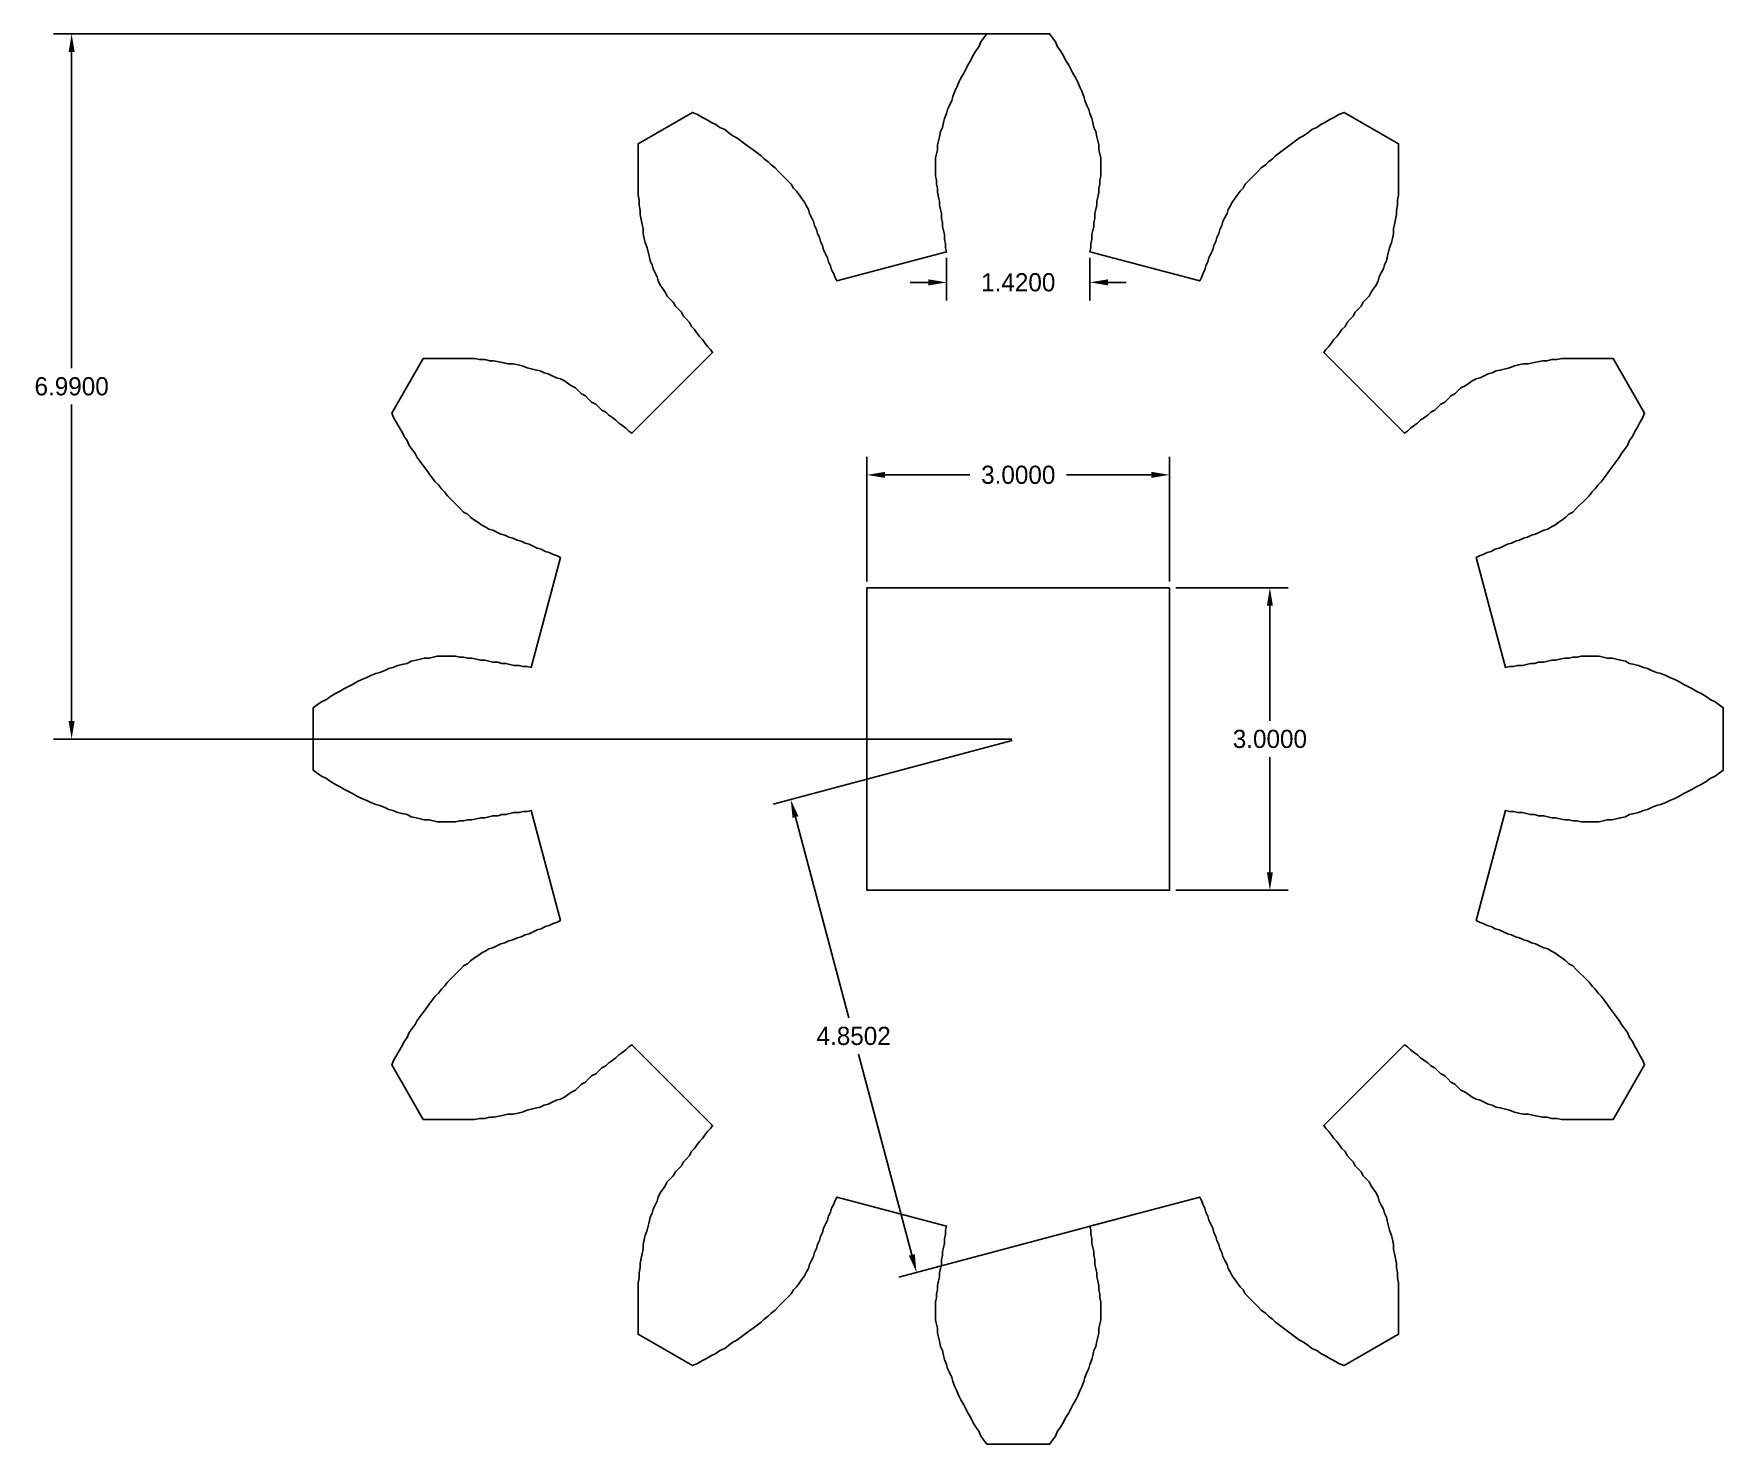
# Model space of a CAD drawing. Extents: x -3 to 148, y 0 to 14.
# Drawn here: x -2.76 to 13.99, y 0.01 to 13.99 of the extents above; entities that cross this region are included whole.
import ezdxf

# ---------------------------------------------------------------- set-up
doc = ezdxf.new("R2010")
doc.units = 0
doc.header["$MEASUREMENT"] = 0
doc.layers.add('1', color=7, linetype='Continuous')
doc.dimstyles.get("Standard").update_dxf_attribs({"dimtxt": 0.18, "dimasz": 0.18, "dimexe": 0.18, "dimexo": 0.0625, "dimgap": 0.09, "dimtad": 0, "dimtih": 1, "dimtoh": 1, "dimdec": 4, "dimzin": 0, "dimdsep": 46, "dimtxsty": 'Standard', "dimcen": 0.09, "dimadec": 0, "dimazin": 0, "dimtfac": 1, "dimtdec": 4, "dimtofl": 0, "dimtmove": 0, "dimatfit": 3, "dimfxl": 1, "dimtolj": 1, "dimtzin": 0, "dimarcsym": 0})

msp = doc.modelspace()

# ---------------------------------------------------------------- blocks, each defined once
blk = doc.blocks.new('*D1')
at = {"color": 0, "linetype": 'Continuous', "lineweight": -2, "transparency": 16777216}
for p, q in [((6.938, 13.99), (-2.566, 13.99)), ((-2.386, 13.81), (-2.386, 10.675)), ((-2.386, 7.18), (-2.386, 10.315)), ((6.938, 7), (-2.566, 7))]:
    blk.add_line(p, q, dxfattribs=at)
at = {"color": 0, "linetype": 'Continuous', "transparency": 16777216}
for points in [[(-2.416, 13.81), (-2.356, 13.81), (-2.386, 13.99)], [(-2.416, 7.18), (-2.356, 7.18), (-2.386, 7)]]:
    blk.add_solid(points, dxfattribs=at)
at = {"layer": 'Defpoints', "color": 0, "linetype": 'Continuous', "transparency": 16777216}
for p in [(-2.386, 13.99), (7, 13.99), (7, 7)]:
    blk.add_point(p, dxfattribs=at)
at = {"color": 0, "linetype": 'Continuous', "transparency": 16777216, "insert": (-2.386, 10.495), "char_height": 0.18, "attachment_point": 5}
blk.add_mtext('\\A1;6.9900', dxfattribs=at)
blk = doc.blocks.new('*D3')
at = {"color": 0, "linetype": 'Continuous', "lineweight": -2, "transparency": 16777216}
for p, q in [((5.5, 8.562), (5.5, 9.798)), ((8.5, 8.562), (8.5, 9.798)), ((5.68, 9.618), (6.52, 9.618)), ((8.32, 9.618), (7.48, 9.618))]:
    blk.add_line(p, q, dxfattribs=at)
at = {"color": 0, "linetype": 'Continuous', "transparency": 16777216}
for points in [[(5.68, 9.648), (5.68, 9.588), (5.5, 9.618)], [(8.32, 9.648), (8.32, 9.588), (8.5, 9.618)]]:
    blk.add_solid(points, dxfattribs=at)
at = {"layer": 'Defpoints', "color": 0, "linetype": 'Continuous', "transparency": 16777216}
for p in [(5.5, 9.618), (5.5, 8.5), (8.5, 8.5)]:
    blk.add_point(p, dxfattribs=at)
at = {"color": 0, "linetype": 'Continuous', "transparency": 16777216, "insert": (7, 9.618), "char_height": 0.18, "attachment_point": 5}
blk.add_mtext('\\A1;3.0000', dxfattribs=at)
blk = doc.blocks.new('*D4')
at = {"color": 0, "linetype": 'Continuous', "lineweight": -2, "transparency": 16777216}
for p, q in [((8.563, 8.5), (9.675, 8.5)), ((9.495, 8.32), (9.495, 7.18)), ((9.495, 5.68), (9.495, 6.82)), ((8.563, 5.5), (9.675, 5.5))]:
    blk.add_line(p, q, dxfattribs=at)
at = {"color": 0, "linetype": 'Continuous', "transparency": 16777216}
for points in [[(9.465, 8.32), (9.525, 8.32), (9.495, 8.5)], [(9.465, 5.68), (9.525, 5.68), (9.495, 5.5)]]:
    blk.add_solid(points, dxfattribs=at)
at = {"layer": 'Defpoints', "color": 0, "linetype": 'Continuous', "transparency": 16777216}
for p in [(8.5, 8.5), (9.495, 8.5), (8.5, 5.5)]:
    blk.add_point(p, dxfattribs=at)
at = {"color": 0, "linetype": 'Continuous', "transparency": 16777216, "insert": (9.495, 7), "char_height": 0.18, "attachment_point": 5}
blk.add_mtext('\\A1;3.0000', dxfattribs=at)
blk = doc.blocks.new('*D5')
at = {"color": 0, "linetype": 'Continuous', "lineweight": -2, "transparency": 16777216}
for p, q in [((6.94, 6.984), (4.57, 6.354)), ((4.791, 6.226), (5.32, 4.236)), ((5.945, 1.887), (5.416, 3.876)), ((8.187, 2.297), (5.817, 1.666))]:
    blk.add_line(p, q, dxfattribs=at)
at = {"color": 0, "linetype": 'Continuous', "transparency": 16777216}
for points in [[(4.82, 6.234), (4.762, 6.218), (4.744, 6.4)], [(5.974, 1.894), (5.916, 1.879), (5.991, 1.713)]]:
    blk.add_solid(points, dxfattribs=at)
at = {"layer": 'Defpoints', "color": 0, "linetype": 'Continuous', "transparency": 16777216}
for p in [(7, 7), (4.744, 6.4), (8.247, 2.313)]:
    blk.add_point(p, dxfattribs=at)
at = {"color": 0, "linetype": 'Continuous', "transparency": 16777216, "insert": (5.368, 4.056), "char_height": 0.18, "attachment_point": 5}
blk.add_mtext('\\A1;4.8502', dxfattribs=at)
blk = doc.blocks.new('*D7')
at = {"color": 0, "linetype": 'Continuous', "lineweight": -2, "transparency": 16777216}
for p, q in [((6.29, 11.768), (6.29, 11.346)), ((7.71, 11.768), (7.71, 11.346)), ((6.11, 11.526), (5.93, 11.526)), ((7.89, 11.526), (8.07, 11.526))]:
    blk.add_line(p, q, dxfattribs=at)
at = {"color": 0, "linetype": 'Continuous', "transparency": 16777216}
for points in [[(6.11, 11.556), (6.11, 11.496), (6.29, 11.526)], [(7.89, 11.556), (7.89, 11.496), (7.71, 11.526)]]:
    blk.add_solid(points, dxfattribs=at)
at = {"layer": 'Defpoints', "color": 0, "linetype": 'Continuous', "transparency": 16777216}
for p in [(6.29, 11.83), (7.71, 11.83), (7.71, 11.526)]:
    blk.add_point(p, dxfattribs=at)
at = {"color": 0, "linetype": 'Continuous', "transparency": 16777216, "insert": (7, 11.526), "char_height": 0.18, "attachment_point": 5}
blk.add_mtext('\\A1;1.4200', dxfattribs=at)

# ---------------------------------------------------------------- dimensions: what is measured, and where the dimension line sits
at = {"linetype": 'Continuous'}
for base, p1, p2, picture, middle in [((-2.3864, 13.99), (7, 7), (7, 13.99), '*D1', (-2.3864, 10.495)), ((9.49532, 8.5), (8.5, 5.5), (8.5, 8.5), '*D4', (9.49532, 7))]:
    dim = msp.add_linear_dim(base=base, p1=p1, p2=p2, angle=90, dimstyle='Standard', dxfattribs=at)
    dim.commit()
    dim.dimension.update_dxf_attribs({"geometry": picture, "text_midpoint": middle})
for base, p1, p2, picture, middle in [((7.71, 11.52593), (6.29, 11.83), (7.71, 11.83), '*D7', (7, 11.52593)), ((5.5, 9.61789), (8.5, 8.5), (5.5, 8.5), '*D3', (7, 9.61789))]:
    dim = msp.add_linear_dim(base=base, p1=p1, p2=p2, dimstyle='Standard', dxfattribs=at)
    dim.commit()
    dim.dimension.update_dxf_attribs({"geometry": picture, "text_midpoint": middle})
dim = msp.add_aligned_dim(p1=(8.24703, 2.31288), p2=(7, 7), distance=2.33406, dimstyle='Standard', dxfattribs=at)
dim.commit()
dim.dimension.update_dxf_attribs({"geometry": '*D5', "text_midpoint": (5.36792, 4.05633)})

# ---------------------------------------------------------------- linework, layer by layer
at = {"layer": '1'}
for points in [[(7.71, 11.83), (7.71, 11.83), (7.72, 11.87), (7.72, 11.91), (7.73, 11.95), (7.73, 12), (7.74, 12.04), (7.75, 12.08), (7.75, 12.12), (7.76, 12.16), (7.76, 12.21), (7.77, 12.25), (7.78, 12.29), (7.78, 12.33), (7.79, 12.37), (7.8, 12.42), (7.8, 12.46), (7.81, 12.5), (7.81, 12.54), (7.82, 12.58), (7.82, 12.63), (7.82, 12.67), (7.82, 12.71), (7.82, 12.76), (7.81, 12.8), (7.8, 12.84), (7.8, 12.89), (7.79, 12.93), (7.78, 12.97), (7.77, 13.02), (7.75, 13.06), (7.74, 13.11), (7.73, 13.15), (7.71, 13.2), (7.7, 13.24), (7.68, 13.28), (7.66, 13.33), (7.65, 13.37), (7.63, 13.42), (7.61, 13.46), (7.59, 13.51), (7.57, 13.55), (7.54, 13.6), (7.52, 13.64), (7.5, 13.68), (7.47, 13.73), (7.45, 13.77), (7.42, 13.82), (7.39, 13.86), (7.37, 13.91), (7.34, 13.95), (7.31, 13.99), (6.69, 13.99), (6.66, 13.95), (6.63, 13.91), (6.61, 13.86), (6.58, 13.82), (6.55, 13.77), (6.53, 13.73), (6.5, 13.68), (6.48, 13.64), (6.46, 13.6), (6.43, 13.55), (6.41, 13.51), (6.39, 13.46), (6.37, 13.42), (6.35, 13.37), (6.34, 13.33), (6.32, 13.28), (6.3, 13.24), (6.29, 13.2), (6.27, 13.15), (6.26, 13.11), (6.25, 13.06), (6.23, 13.02), (6.22, 12.97), (6.21, 12.93), (6.2, 12.89), (6.2, 12.84), (6.19, 12.8), (6.18, 12.76), (6.18, 12.71), (6.18, 12.67), (6.18, 12.63), (6.18, 12.58), (6.19, 12.54), (6.19, 12.5), (6.2, 12.46), (6.2, 12.42), (6.21, 12.37), (6.22, 12.33), (6.22, 12.29), (6.23, 12.25), (6.24, 12.21), (6.24, 12.16), (6.25, 12.12), (6.25, 12.08), (6.26, 12.04), (6.27, 12), (6.27, 11.95), (6.28, 11.91), (6.28, 11.87), (6.29, 11.83), (5.2, 11.54), (5.18, 11.58), (5.17, 11.61), (5.15, 11.65), (5.14, 11.69), (5.12, 11.73), (5.11, 11.77), (5.09, 11.81), (5.07, 11.85), (5.06, 11.89), (5.04, 11.93), (5.03, 11.97), (5.01, 12.01), (5, 12.05), (4.98, 12.09), (4.97, 12.13), (4.95, 12.17), (4.93, 12.21), (4.92, 12.25), (4.9, 12.28), (4.88, 12.32), (4.85, 12.36), (4.83, 12.39), (4.8, 12.43), (4.77, 12.46), (4.75, 12.5), (4.72, 12.53), (4.69, 12.56), (4.65, 12.6), (4.62, 12.63), (4.59, 12.66), (4.55, 12.69), (4.52, 12.72), (4.48, 12.75), (4.45, 12.78), (4.41, 12.81), (4.37, 12.84), (4.33, 12.87), (4.29, 12.9), (4.25, 12.93), (4.21, 12.96), (4.17, 12.98), (4.13, 13.01), (4.09, 13.04), (4.04, 13.06), (4, 13.09), (3.96, 13.11), (3.91, 13.14), (3.87, 13.16), (3.82, 13.19), (3.77, 13.21), (3.23, 12.9), (3.23, 12.85), (3.23, 12.8), (3.23, 12.74), (3.23, 12.69), (3.23, 12.64), (3.23, 12.59), (3.23, 12.54), (3.23, 12.49), (3.23, 12.44), (3.23, 12.39), (3.24, 12.34), (3.24, 12.29), (3.25, 12.24), (3.25, 12.2), (3.26, 12.15), (3.27, 12.1), (3.28, 12.06), (3.28, 12.01), (3.29, 11.96), (3.3, 11.92), (3.32, 11.87), (3.33, 11.83), (3.34, 11.79), (3.35, 11.74), (3.37, 11.7), (3.38, 11.66), (3.4, 11.62), (3.42, 11.58), (3.43, 11.54), (3.45, 11.5), (3.48, 11.46), (3.5, 11.43), (3.52, 11.39), (3.55, 11.36), (3.58, 11.33), (3.6, 11.29), (3.63, 11.26), (3.66, 11.23), (3.68, 11.19), (3.71, 11.16), (3.74, 11.13), (3.76, 11.09), (3.79, 11.06), (3.81, 11.03), (3.84, 10.99), (3.87, 10.96), (3.89, 10.93), (3.92, 10.89), (3.95, 10.86), (3.97, 10.83), (3.17, 10.03), (3.14, 10.05), (3.11, 10.08), (3.07, 10.11), (3.04, 10.13), (3.01, 10.16), (2.97, 10.19), (2.94, 10.21), (2.91, 10.24), (2.87, 10.26), (2.84, 10.29), (2.81, 10.32), (2.77, 10.34), (2.74, 10.37), (2.71, 10.4), (2.67, 10.42), (2.64, 10.45), (2.61, 10.48), (2.57, 10.5), (2.54, 10.52), (2.5, 10.55), (2.46, 10.57), (2.42, 10.58), (2.38, 10.6), (2.34, 10.62), (2.3, 10.63), (2.26, 10.65), (2.21, 10.66), (2.17, 10.67), (2.13, 10.68), (2.08, 10.7), (2.04, 10.71), (1.99, 10.72), (1.94, 10.72), (1.9, 10.73), (1.85, 10.74), (1.8, 10.75), (1.76, 10.75), (1.71, 10.76), (1.66, 10.76), (1.61, 10.77), (1.56, 10.77), (1.51, 10.77), (1.46, 10.77), (1.41, 10.77), (1.36, 10.77), (1.31, 10.77), (1.26, 10.77), (1.2, 10.77), (1.15, 10.77), (1.1, 10.77), (0.79, 10.23), (0.81, 10.18), (0.84, 10.13), (0.86, 10.09), (0.89, 10.04), (0.91, 10), (0.94, 9.96), (0.96, 9.91), (0.99, 9.87), (1.02, 9.83), (1.04, 9.79), (1.07, 9.75), (1.1, 9.71), (1.13, 9.67), (1.16, 9.63), (1.19, 9.59), (1.22, 9.55), (1.25, 9.52), (1.28, 9.48), (1.31, 9.45), (1.34, 9.41), (1.37, 9.38), (1.4, 9.35), (1.44, 9.31), (1.47, 9.28), (1.5, 9.25), (1.54, 9.23), (1.57, 9.2), (1.61, 9.17), (1.64, 9.15), (1.68, 9.12), (1.72, 9.1), (1.75, 9.08), (1.79, 9.07), (1.83, 9.05), (1.87, 9.03), (1.91, 9.02), (1.95, 9), (1.99, 8.99), (2.03, 8.97), (2.07, 8.96), (2.11, 8.94), (2.15, 8.93), (2.19, 8.91), (2.23, 8.89), (2.27, 8.88), (2.31, 8.86), (2.35, 8.85), (2.39, 8.83), (2.42, 8.82), (2.46, 8.8), (2.17, 7.71), (2.13, 7.72), (2.09, 7.72), (2.05, 7.73), (2, 7.73), (1.96, 7.74), (1.92, 7.75), (1.88, 7.75), (1.84, 7.76), (1.79, 7.76), (1.75, 7.77), (1.71, 7.78), (1.67, 7.78), (1.63, 7.79), (1.58, 7.8), (1.54, 7.8), (1.5, 7.81), (1.46, 7.81), (1.42, 7.82), (1.37, 7.82), (1.33, 7.82), (1.29, 7.82), (1.24, 7.82), (1.2, 7.81), (1.16, 7.8), (1.11, 7.8), (1.07, 7.79), (1.03, 7.78), (0.98, 7.77), (0.94, 7.75), (0.89, 7.74), (0.85, 7.73), (0.8, 7.71), (0.76, 7.7), (0.72, 7.68), (0.67, 7.66), (0.63, 7.65), (0.58, 7.63), (0.54, 7.61), (0.49, 7.59), (0.45, 7.57), (0.4, 7.54), (0.36, 7.52), (0.32, 7.5), (0.27, 7.47), (0.23, 7.45), (0.18, 7.42), (0.14, 7.39), (0.09, 7.37), (0.05, 7.34), (0.01, 7.31), (0.01, 6.69), (0.05, 6.66), (0.09, 6.63), (0.14, 6.61), (0.18, 6.58), (0.23, 6.55), (0.27, 6.53), (0.32, 6.5), (0.36, 6.48), (0.4, 6.46), (0.45, 6.43), (0.49, 6.41), (0.54, 6.39), (0.58, 6.37), (0.63, 6.35), (0.67, 6.34), (0.72, 6.32), (0.76, 6.3), (0.8, 6.29), (0.85, 6.27), (0.89, 6.26), (0.94, 6.25), (0.98, 6.23), (1.03, 6.22), (1.07, 6.21), (1.11, 6.2), (1.16, 6.2), (1.2, 6.19), (1.24, 6.18), (1.29, 6.18), (1.33, 6.18), (1.37, 6.18), (1.42, 6.18), (1.46, 6.19), (1.5, 6.19), (1.54, 6.2), (1.58, 6.2), (1.63, 6.21), (1.67, 6.22), (1.71, 6.22), (1.75, 6.23), (1.79, 6.24), (1.84, 6.24), (1.88, 6.25), (1.92, 6.25), (1.96, 6.26), (2, 6.27), (2.05, 6.27), (2.09, 6.28), (2.13, 6.28), (2.17, 6.29), (2.46, 5.2), (2.42, 5.18), (2.39, 5.17), (2.35, 5.15), (2.31, 5.14), (2.27, 5.12), (2.23, 5.11), (2.19, 5.09), (2.15, 5.07), (2.11, 5.06), (2.07, 5.04), (2.03, 5.03), (1.99, 5.01), (1.95, 5), (1.91, 4.98), (1.87, 4.97), (1.83, 4.95), (1.79, 4.93), (1.75, 4.92), (1.72, 4.9), (1.68, 4.88), (1.64, 4.85), (1.61, 4.83), (1.57, 4.8), (1.54, 4.77), (1.5, 4.75), (1.47, 4.72), (1.44, 4.69), (1.4, 4.65), (1.37, 4.62), (1.34, 4.59), (1.31, 4.55), (1.28, 4.52), (1.25, 4.48), (1.22, 4.45), (1.19, 4.41), (1.16, 4.37), (1.13, 4.33), (1.1, 4.29), (1.07, 4.25), (1.04, 4.21), (1.02, 4.17), (0.99, 4.13), (0.96, 4.09), (0.94, 4.04), (0.91, 4), (0.89, 3.96), (0.86, 3.91), (0.84, 3.87), (0.81, 3.82), (0.79, 3.77), (1.1, 3.23), (1.15, 3.23), (1.2, 3.23), (1.26, 3.23), (1.31, 3.23), (1.36, 3.23), (1.41, 3.23), (1.46, 3.23), (1.51, 3.23), (1.56, 3.23), (1.61, 3.23), (1.66, 3.24), (1.71, 3.24), (1.76, 3.25), (1.8, 3.25), (1.85, 3.26), (1.9, 3.27), (1.94, 3.28), (1.99, 3.28), (2.04, 3.29), (2.08, 3.3), (2.13, 3.32), (2.17, 3.33), (2.21, 3.34), (2.26, 3.35), (2.3, 3.37), (2.34, 3.38), (2.38, 3.4), (2.42, 3.42), (2.46, 3.43), (2.5, 3.45), (2.54, 3.48), (2.57, 3.5), (2.61, 3.52), (2.64, 3.55), (2.67, 3.58), (2.71, 3.6), (2.74, 3.63), (2.77, 3.66), (2.81, 3.68), (2.84, 3.71), (2.87, 3.74), (2.91, 3.76), (2.94, 3.79), (2.97, 3.81), (3.01, 3.84), (3.04, 3.87), (3.07, 3.89), (3.11, 3.92), (3.14, 3.95), (3.17, 3.97), (3.97, 3.17), (3.95, 3.14), (3.92, 3.11), (3.89, 3.07), (3.87, 3.04), (3.84, 3.01), (3.81, 2.97), (3.79, 2.94), (3.76, 2.91), (3.74, 2.87), (3.71, 2.84), (3.68, 2.81), (3.66, 2.77), (3.63, 2.74), (3.6, 2.71), (3.58, 2.67), (3.55, 2.64), (3.52, 2.61), (3.5, 2.57), (3.48, 2.54), (3.45, 2.5), (3.43, 2.46), (3.42, 2.42), (3.4, 2.38), (3.38, 2.34), (3.37, 2.3), (3.35, 2.26), (3.34, 2.21), (3.33, 2.17), (3.32, 2.13), (3.3, 2.08), (3.29, 2.04), (3.28, 1.99), (3.28, 1.94), (3.27, 1.9), (3.26, 1.85), (3.25, 1.8), (3.25, 1.76), (3.24, 1.71), (3.24, 1.66), (3.23, 1.61), (3.23, 1.56), (3.23, 1.51), (3.23, 1.46), (3.23, 1.41), (3.23, 1.36), (3.23, 1.31), (3.23, 1.26), (3.23, 1.2), (3.23, 1.15), (3.23, 1.1), (3.77, 0.79), (3.82, 0.81), (3.87, 0.84), (3.91, 0.86), (3.96, 0.89), (4, 0.91), (4.04, 0.94), (4.09, 0.96), (4.13, 0.99), (4.17, 1.02), (4.21, 1.04), (4.25, 1.07), (4.29, 1.1), (4.33, 1.13), (4.37, 1.16), (4.41, 1.19), (4.45, 1.22), (4.48, 1.25), (4.52, 1.28), (4.55, 1.31), (4.59, 1.34), (4.62, 1.37), (4.65, 1.4), (4.69, 1.44), (4.72, 1.47), (4.75, 1.5), (4.77, 1.54), (4.8, 1.57), (4.83, 1.61), (4.85, 1.64), (4.88, 1.68), (4.9, 1.72), (4.92, 1.75), (4.93, 1.79), (4.95, 1.83), (4.97, 1.87), (4.98, 1.91), (5, 1.95), (5.01, 1.99), (5.03, 2.03), (5.04, 2.07), (5.06, 2.11), (5.07, 2.15), (5.09, 2.19), (5.11, 2.23), (5.12, 2.27), (5.14, 2.31), (5.15, 2.35), (5.17, 2.39), (5.18, 2.42), (5.2, 2.46), (6.29, 2.17), (6.28, 2.13), (6.28, 2.09), (6.27, 2.05), (6.27, 2), (6.26, 1.96), (6.25, 1.92), (6.25, 1.88), (6.24, 1.84), (6.24, 1.79), (6.23, 1.75), (6.22, 1.71), (6.22, 1.67), (6.21, 1.63), (6.2, 1.58), (6.2, 1.54), (6.19, 1.5), (6.19, 1.46), (6.18, 1.42), (6.18, 1.37), (6.18, 1.33), (6.18, 1.29), (6.18, 1.24), (6.19, 1.2), (6.2, 1.16), (6.2, 1.11), (6.21, 1.07), (6.22, 1.03), (6.23, 0.98), (6.25, 0.94), (6.26, 0.89), (6.27, 0.85), (6.29, 0.8), (6.3, 0.76), (6.32, 0.72), (6.34, 0.67), (6.35, 0.63), (6.37, 0.58), (6.39, 0.54), (6.41, 0.49), (6.43, 0.45), (6.46, 0.4), (6.48, 0.36), (6.5, 0.32), (6.53, 0.27), (6.55, 0.23), (6.58, 0.18), (6.61, 0.14), (6.63, 0.09), (6.66, 0.05), (6.69, 0.01), (7.31, 0.01), (7.34, 0.05), (7.37, 0.09), (7.39, 0.14), (7.42, 0.18), (7.45, 0.23), (7.47, 0.27), (7.5, 0.32), (7.52, 0.36), (7.54, 0.4), (7.57, 0.45), (7.59, 0.49), (7.61, 0.54), (7.63, 0.58), (7.65, 0.63), (7.66, 0.67), (7.68, 0.72), (7.7, 0.76), (7.71, 0.8), (7.73, 0.85), (7.74, 0.89), (7.75, 0.94), (7.77, 0.98), (7.78, 1.03), (7.79, 1.07), (7.8, 1.11), (7.8, 1.16), (7.81, 1.2), (7.82, 1.24), (7.82, 1.29), (7.82, 1.33), (7.82, 1.37), (7.82, 1.42), (7.81, 1.46), (7.81, 1.5), (7.8, 1.54), (7.8, 1.58), (7.79, 1.63), (7.78, 1.67), (7.78, 1.71), (7.77, 1.75), (7.76, 1.79), (7.76, 1.84), (7.75, 1.88), (7.75, 1.92), (7.74, 1.96), (7.73, 2), (7.73, 2.05), (7.72, 2.09), (7.72, 2.13), (7.71, 2.17), (8.8, 2.46), (8.82, 2.42), (8.83, 2.39), (8.85, 2.35), (8.86, 2.31), (8.88, 2.27), (8.89, 2.23), (8.91, 2.19), (8.93, 2.15), (8.94, 2.11), (8.96, 2.07), (8.97, 2.03), (8.99, 1.99), (9, 1.95), (9.02, 1.91), (9.03, 1.87), (9.05, 1.83), (9.07, 1.79), (9.08, 1.75), (9.1, 1.72), (9.12, 1.68), (9.15, 1.64), (9.17, 1.61), (9.2, 1.57), (9.23, 1.54), (9.25, 1.5), (9.28, 1.47), (9.31, 1.44), (9.35, 1.4), (9.38, 1.37), (9.41, 1.34), (9.45, 1.31), (9.48, 1.28), (9.52, 1.25), (9.55, 1.22), (9.59, 1.19), (9.63, 1.16), (9.67, 1.13), (9.71, 1.1), (9.75, 1.07), (9.79, 1.04), (9.83, 1.02), (9.87, 0.99), (9.91, 0.96), (9.96, 0.94), (10, 0.91), (10.04, 0.89), (10.09, 0.86), (10.13, 0.84), (10.18, 0.81), (10.23, 0.79), (10.77, 1.1), (10.77, 1.15), (10.77, 1.2), (10.77, 1.26), (10.77, 1.31), (10.77, 1.36), (10.77, 1.41), (10.77, 1.46), (10.77, 1.51), (10.77, 1.56), (10.77, 1.61), (10.76, 1.66), (10.76, 1.71), (10.75, 1.76), (10.75, 1.8), (10.74, 1.85), (10.73, 1.9), (10.72, 1.94), (10.72, 1.99), (10.71, 2.04), (10.7, 2.08), (10.68, 2.13), (10.67, 2.17), (10.66, 2.21), (10.65, 2.26), (10.63, 2.3), (10.62, 2.34), (10.6, 2.38), (10.58, 2.42), (10.57, 2.46), (10.55, 2.5), (10.52, 2.54), (10.5, 2.57), (10.48, 2.61), (10.45, 2.64), (10.42, 2.67), (10.4, 2.71), (10.37, 2.74), (10.34, 2.77), (10.32, 2.81), (10.29, 2.84), (10.26, 2.87), (10.24, 2.91), (10.21, 2.94), (10.19, 2.97), (10.16, 3.01), (10.13, 3.04), (10.11, 3.07), (10.08, 3.11), (10.05, 3.14), (10.03, 3.17), (10.83, 3.97), (10.86, 3.95), (10.89, 3.92), (10.93, 3.89), (10.96, 3.87), (10.99, 3.84), (11.03, 3.81), (11.06, 3.79), (11.09, 3.76), (11.13, 3.74), (11.16, 3.71), (11.19, 3.68), (11.23, 3.66), (11.26, 3.63), (11.29, 3.6), (11.33, 3.58), (11.36, 3.55), (11.39, 3.52), (11.43, 3.5), (11.46, 3.48), (11.5, 3.45), (11.54, 3.43), (11.58, 3.42), (11.62, 3.4), (11.66, 3.38), (11.7, 3.37), (11.74, 3.35), (11.79, 3.34), (11.83, 3.33), (11.87, 3.32), (11.92, 3.3), (11.96, 3.29), (12.01, 3.28), (12.06, 3.28), (12.1, 3.27), (12.15, 3.26), (12.2, 3.25), (12.24, 3.25), (12.29, 3.24), (12.34, 3.24), (12.39, 3.23), (12.44, 3.23), (12.49, 3.23), (12.54, 3.23), (12.59, 3.23), (12.64, 3.23), (12.69, 3.23), (12.74, 3.23), (12.8, 3.23), (12.85, 3.23), (12.9, 3.23), (13.21, 3.77), (13.19, 3.82), (13.16, 3.87), (13.14, 3.91), (13.11, 3.96), (13.09, 4), (13.06, 4.04), (13.04, 4.09), (13.01, 4.13), (12.98, 4.17), (12.96, 4.21), (12.93, 4.25), (12.9, 4.29), (12.87, 4.33), (12.84, 4.37), (12.81, 4.41), (12.78, 4.45), (12.75, 4.48), (12.72, 4.52), (12.69, 4.55), (12.66, 4.59), (12.63, 4.62), (12.6, 4.65), (12.56, 4.69), (12.53, 4.72), (12.5, 4.75), (12.46, 4.77), (12.43, 4.8), (12.39, 4.83), (12.36, 4.85), (12.32, 4.88), (12.28, 4.9), (12.25, 4.92), (12.21, 4.93), (12.17, 4.95), (12.13, 4.97), (12.09, 4.98), (12.05, 5), (12.01, 5.01), (11.97, 5.03), (11.93, 5.04), (11.89, 5.06), (11.85, 5.07), (11.81, 5.09), (11.77, 5.11), (11.73, 5.12), (11.69, 5.14), (11.65, 5.15), (11.61, 5.17), (11.58, 5.18), (11.54, 5.2), (11.83, 6.29), (11.87, 6.28), (11.91, 6.28), (11.95, 6.27), (12, 6.27), (12.04, 6.26), (12.08, 6.25), (12.12, 6.25), (12.16, 6.24), (12.21, 6.24), (12.25, 6.23), (12.29, 6.22), (12.33, 6.22), (12.37, 6.21), (12.42, 6.2), (12.46, 6.2), (12.5, 6.19), (12.54, 6.19), (12.58, 6.18), (12.63, 6.18), (12.67, 6.18), (12.71, 6.18), (12.76, 6.18), (12.8, 6.19), (12.84, 6.2), (12.89, 6.2), (12.93, 6.21), (12.97, 6.22), (13.02, 6.23), (13.06, 6.25), (13.11, 6.26), (13.15, 6.27), (13.2, 6.29), (13.24, 6.3), (13.28, 6.32), (13.33, 6.34), (13.37, 6.35), (13.42, 6.37), (13.46, 6.39), (13.51, 6.41), (13.55, 6.43), (13.6, 6.46), (13.64, 6.48), (13.68, 6.5), (13.73, 6.53), (13.77, 6.55), (13.82, 6.58), (13.86, 6.61), (13.91, 6.63), (13.95, 6.66), (13.99, 6.69), (13.99, 7.31), (13.95, 7.34), (13.91, 7.37), (13.86, 7.39), (13.82, 7.42), (13.77, 7.45), (13.73, 7.47), (13.68, 7.5), (13.64, 7.52), (13.6, 7.54), (13.55, 7.57), (13.51, 7.59), (13.46, 7.61), (13.42, 7.63), (13.37, 7.65), (13.33, 7.66), (13.28, 7.68), (13.24, 7.7), (13.2, 7.71), (13.15, 7.73), (13.11, 7.74), (13.06, 7.75), (13.02, 7.77), (12.97, 7.78), (12.93, 7.79), (12.89, 7.8), (12.84, 7.8), (12.8, 7.81), (12.76, 7.82), (12.71, 7.82), (12.67, 7.82), (12.63, 7.82), (12.58, 7.82), (12.54, 7.81), (12.5, 7.81), (12.46, 7.8), (12.42, 7.8), (12.37, 7.79), (12.33, 7.78), (12.29, 7.78), (12.25, 7.77), (12.21, 7.76), (12.16, 7.76), (12.12, 7.75), (12.08, 7.75), (12.04, 7.74), (12, 7.73), (11.95, 7.73), (11.91, 7.72), (11.87, 7.72), (11.83, 7.71), (11.54, 8.8), (11.58, 8.82), (11.61, 8.83), (11.65, 8.85), (11.69, 8.86), (11.73, 8.88), (11.77, 8.89), (11.81, 8.91), (11.85, 8.93), (11.89, 8.94), (11.93, 8.96), (11.97, 8.97), (12.01, 8.99), (12.05, 9), (12.09, 9.02), (12.13, 9.03), (12.17, 9.05), (12.21, 9.07), (12.25, 9.08), (12.28, 9.1), (12.32, 9.12), (12.36, 9.15), (12.39, 9.17), (12.43, 9.2), (12.46, 9.23), (12.5, 9.25), (12.53, 9.28), (12.56, 9.31), (12.6, 9.35), (12.63, 9.38), (12.66, 9.41), (12.69, 9.45), (12.72, 9.48), (12.75, 9.52), (12.78, 9.55), (12.81, 9.59), (12.84, 9.63), (12.87, 9.67), (12.9, 9.71), (12.93, 9.75), (12.96, 9.79), (12.98, 9.83), (13.01, 9.87), (13.04, 9.91), (13.06, 9.96), (13.09, 10), (13.11, 10.04), (13.14, 10.09), (13.16, 10.13), (13.19, 10.18), (13.21, 10.23), (12.9, 10.77), (12.85, 10.77), (12.8, 10.77), (12.74, 10.77), (12.69, 10.77), (12.64, 10.77), (12.59, 10.77), (12.54, 10.77), (12.49, 10.77), (12.44, 10.77), (12.39, 10.77), (12.34, 10.76), (12.29, 10.76), (12.24, 10.75), (12.2, 10.75), (12.15, 10.74), (12.1, 10.73), (12.06, 10.72), (12.01, 10.72), (11.96, 10.71), (11.92, 10.7), (11.87, 10.68), (11.83, 10.67), (11.79, 10.66), (11.74, 10.65), (11.7, 10.63), (11.66, 10.62), (11.62, 10.6), (11.58, 10.58), (11.54, 10.57), (11.5, 10.55), (11.46, 10.52), (11.43, 10.5), (11.39, 10.48), (11.36, 10.45), (11.33, 10.42), (11.29, 10.4), (11.26, 10.37), (11.23, 10.34), (11.19, 10.32), (11.16, 10.29), (11.13, 10.26), (11.09, 10.24), (11.06, 10.21), (11.03, 10.19), (10.99, 10.16), (10.96, 10.13), (10.93, 10.11), (10.89, 10.08), (10.86, 10.05), (10.83, 10.03), (10.03, 10.83), (10.05, 10.86), (10.08, 10.89), (10.11, 10.93), (10.13, 10.96), (10.16, 10.99), (10.19, 11.03), (10.21, 11.06), (10.24, 11.09), (10.26, 11.13), (10.29, 11.16), (10.32, 11.19), (10.34, 11.23), (10.37, 11.26), (10.4, 11.29), (10.42, 11.33), (10.45, 11.36), (10.48, 11.39), (10.5, 11.43), (10.52, 11.46), (10.55, 11.5), (10.57, 11.54), (10.58, 11.58), (10.6, 11.62), (10.62, 11.66), (10.63, 11.7), (10.65, 11.74), (10.66, 11.79), (10.67, 11.83), (10.68, 11.87), (10.7, 11.92), (10.71, 11.96), (10.72, 12.01), (10.72, 12.06), (10.73, 12.1), (10.74, 12.15), (10.75, 12.2), (10.75, 12.24), (10.76, 12.29), (10.76, 12.34), (10.77, 12.39), (10.77, 12.44), (10.77, 12.49), (10.77, 12.54), (10.77, 12.59), (10.77, 12.64), (10.77, 12.69), (10.77, 12.74), (10.77, 12.8), (10.77, 12.85), (10.77, 12.9), (10.23, 13.21), (10.18, 13.19), (10.13, 13.16), (10.09, 13.14), (10.04, 13.11), (10, 13.09), (9.96, 13.06), (9.91, 13.04), (9.87, 13.01), (9.83, 12.98), (9.79, 12.96), (9.75, 12.93), (9.71, 12.9), (9.67, 12.87), (9.63, 12.84), (9.59, 12.81), (9.55, 12.78), (9.52, 12.75), (9.48, 12.72), (9.45, 12.69), (9.41, 12.66), (9.38, 12.63), (9.35, 12.6), (9.31, 12.56), (9.28, 12.53), (9.25, 12.5), (9.23, 12.46), (9.2, 12.43), (9.17, 12.39), (9.15, 12.36), (9.12, 12.32), (9.1, 12.28), (9.08, 12.25), (9.07, 12.21), (9.05, 12.17), (9.03, 12.13), (9.02, 12.09), (9, 12.05), (8.99, 12.01), (8.97, 11.97), (8.96, 11.93), (8.94, 11.89), (8.93, 11.85), (8.91, 11.81), (8.89, 11.77), (8.88, 11.73), (8.86, 11.69), (8.85, 11.65), (8.83, 11.61), (8.82, 11.58), (8.8, 11.54), (7.71, 11.83)], [(8.5, 8.5), (5.5, 8.5), (5.5, 5.5), (8.5, 5.5), (8.5, 8.5)]]:
    msp.add_lwpolyline(points, dxfattribs=at)

msp.set_redraw_order([(e.dxf.handle, doc.entitydb.next_handle()) for e in msp.query("TEXT MTEXT ATTDEF DIMENSION ARC_DIMENSION")])  # texts and dimensions are drawn at this point

doc.saveas('drawing.dxf')
